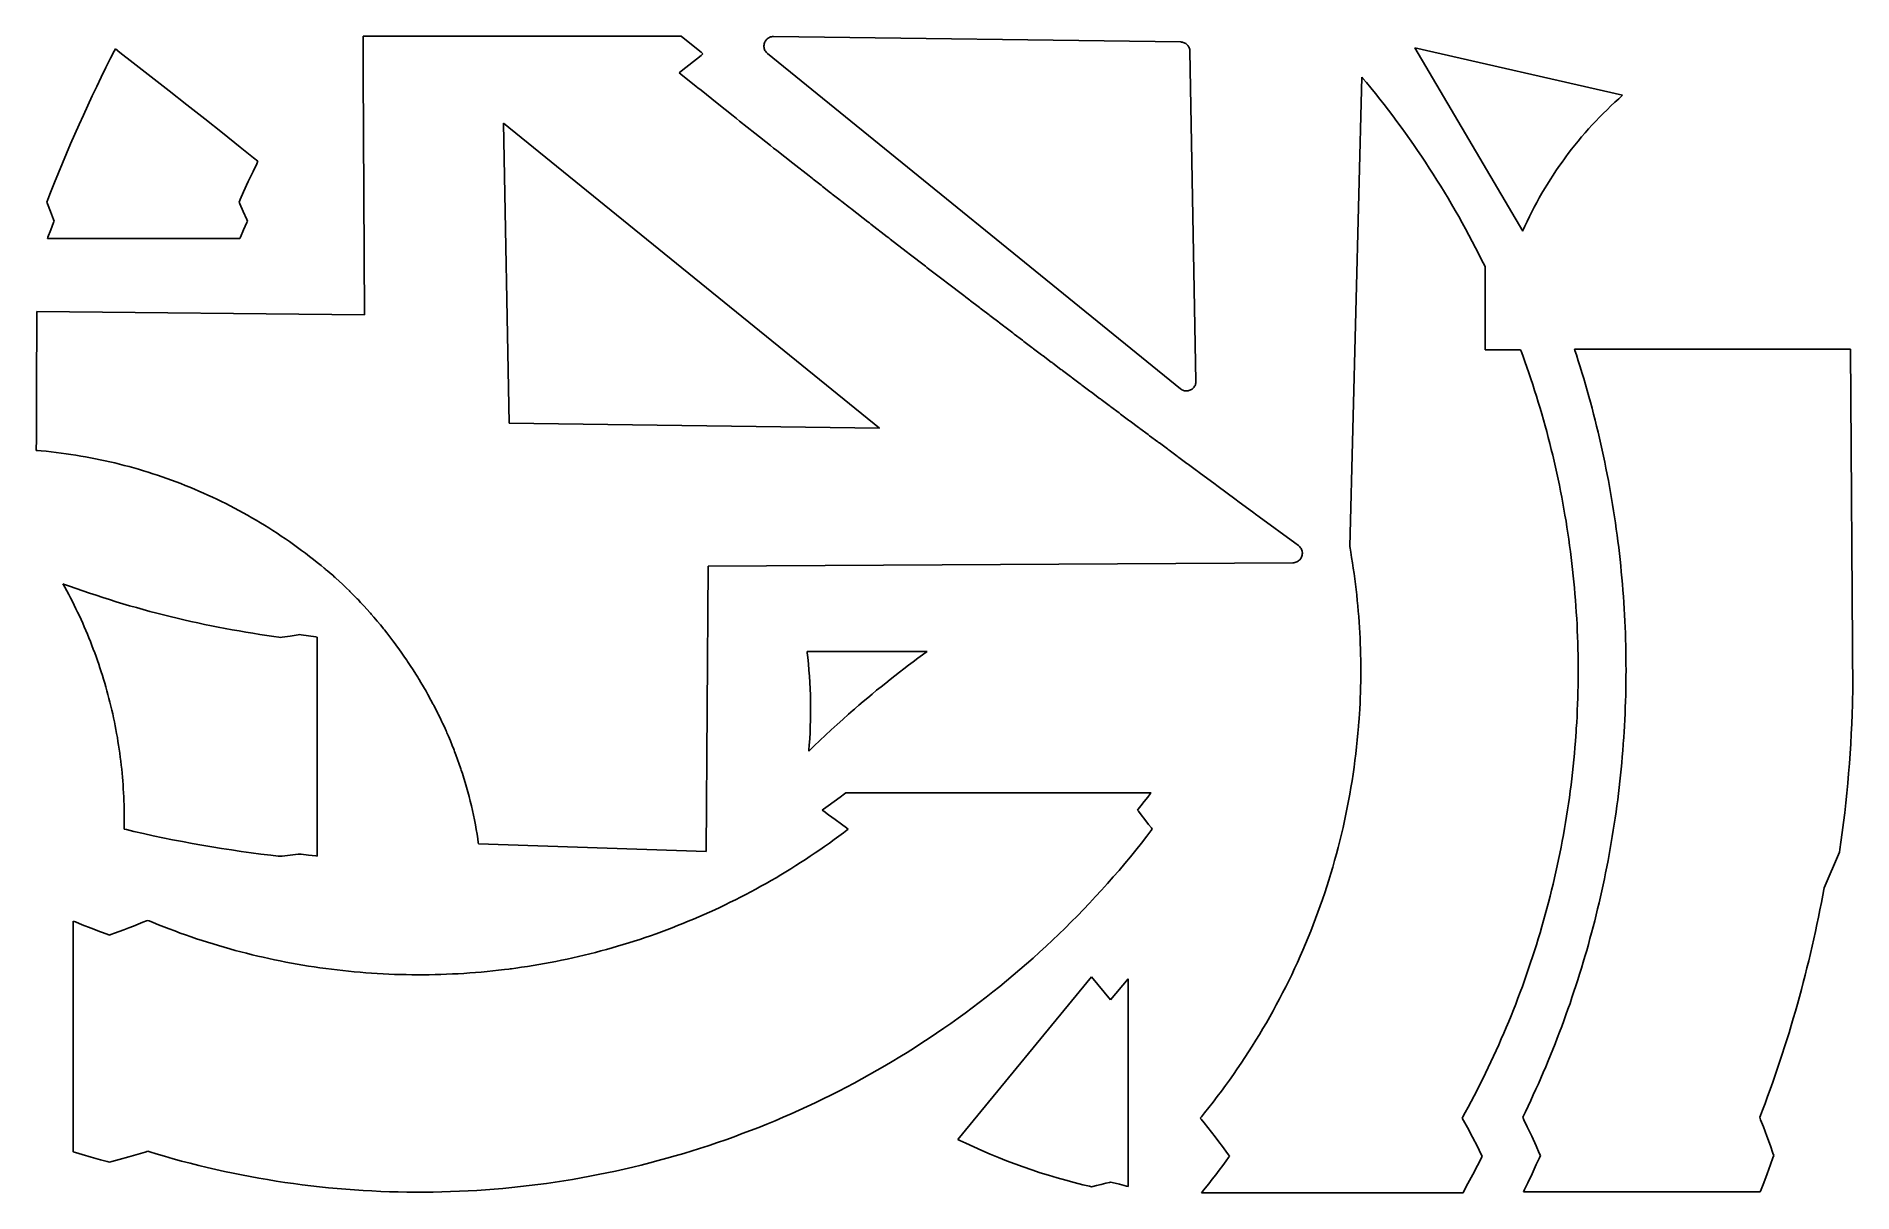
# Model space of a CAD drawing. Extents: x 0 to 1082, y 1687 to 2376.
import ezdxf

# ---------------------------------------------------------------- set-up
doc = ezdxf.new("R2010")
doc.units = 0
doc.header["$MEASUREMENT"] = 0
doc.layers.get('0').update_dxf_attribs({"true_color": 0xffffff})

msp = doc.modelspace()

# ---------------------------------------------------------------- linework, layer by layer
at = {"color": 0}
for p, q in [((384.099, 2375.58), (194.674, 2375.58)), ((194.674, 2375.58), (194.728, 2365.13)), ((385.174, 2374.72), (384.099, 2375.58)), ((395.933, 2366.06), (385.174, 2374.72)), ((433.304, 2369.57), (433.306, 2370.01)), ((433.314, 2369.43), (433.304, 2369.57)), ((433.306, 2370.01), (433.36, 2370.6)), ((433.324, 2369.28), (433.314, 2369.43)), ((433.382, 2368.83), (433.324, 2369.28)), ((433.36, 2370.6), (433.471, 2371.17)), ((433.51, 2368.26), (433.382, 2368.83)), ((433.471, 2371.17), (433.64, 2371.72)), ((433.64, 2371.72), (433.867, 2372.25)), ((433.867, 2372.25), (434.146, 2372.76)), ((434.146, 2372.76), (434.478, 2373.25)), ((434.478, 2373.25), (434.76, 2373.58)), ((434.76, 2373.58), (434.861, 2373.69)), ((434.861, 2373.69), (434.963, 2373.81)), ((434.963, 2373.81), (435.289, 2374.1)), ((435.289, 2374.1), (435.753, 2374.46)), ((435.753, 2374.46), (436.247, 2374.76)), ((436.247, 2374.76), (436.769, 2375.01)), ((436.769, 2375.01), (437.315, 2375.21)), ((437.315, 2375.21), (437.879, 2375.35)), ((437.879, 2375.35), (438.458, 2375.43)), ((438.458, 2375.43), (438.9, 2375.46)), ((438.9, 2375.46), (439.047, 2375.46)), ((439.047, 2375.46), (681.406, 2372.22)), ((681.406, 2372.22), (681.542, 2372.21)), ((681.542, 2372.21), (681.954, 2372.18)), ((681.954, 2372.18), (682.493, 2372.1)), ((682.493, 2372.1), (683.018, 2371.96)), ((683.018, 2371.96), (683.528, 2371.78)), ((683.528, 2371.78), (684.017, 2371.54)), ((684.017, 2371.54), (684.482, 2371.26)), ((684.482, 2371.26), (684.921, 2370.93)), ((684.921, 2370.93), (685.231, 2370.67)), ((685.231, 2370.67), (685.328, 2370.57)), ((685.328, 2370.57), (685.425, 2370.47)), ((685.425, 2370.47), (685.699, 2370.17)), ((685.699, 2370.17), (686.025, 2369.72)), ((686.025, 2369.72), (686.308, 2369.26)), ((686.308, 2369.26), (686.544, 2368.78)), ((686.544, 2368.78), (686.733, 2368.26)), ((44.2832, 2362.51), (41.4796, 2356.93)), ((46.4096, 2366.69), (44.2832, 2362.51)), ((47.1247, 2368.08), (46.4096, 2366.69)), ((49.7922, 2366.01), (47.1247, 2368.08)), ((57.7874, 2359.79), (49.7922, 2366.01)), ((68.4351, 2351.47), (57.7874, 2359.79)), ((194.728, 2365.25), (194.668, 2353.92)), ((194.728, 2365.13), (194.728, 2365.25)), ((384.1, 2354.79), (395.836, 2364.25)), ((395.836, 2364.25), (397.01, 2365.19)), ((397.01, 2365.19), (395.933, 2366.06)), ((433.694, 2367.72), (433.51, 2368.26)), ((433.933, 2367.19), (433.694, 2367.72)), ((434.226, 2366.69), (433.933, 2367.19)), ((434.569, 2366.22), (434.226, 2366.69)), ((434.96, 2365.78), (434.569, 2366.22)), ((435.283, 2365.49), (434.96, 2365.78)), ((435.397, 2365.39), (435.283, 2365.49)), ((681.339, 2165.72), (435.397, 2365.39)), ((686.733, 2368.26), (686.872, 2367.74)), ((686.872, 2367.74), (686.961, 2367.19)), ((686.961, 2367.19), (686.994, 2366.79)), ((686.994, 2366.79), (686.997, 2366.65)), ((686.997, 2366.65), (690.581, 2170.22)), ((820.868, 2368.65), (944.661, 2340.51)), ((885.153, 2259.64), (820.868, 2368.65)), ((38.7139, 2351.32), (35.9863, 2345.69)), ((41.4796, 2356.93), (38.7139, 2351.32)), ((79.0682, 2343.14), (68.4351, 2351.47)), ((194.668, 2353.92), (194.669, 2353.74)), ((194.669, 2353.74), (195.418, 2209.67)), ((382.928, 2353.85), (384.1, 2354.79)), ((383.847, 2353.11), (382.928, 2353.85)), ((393.042, 2345.71), (383.847, 2353.11)), ((782.192, 2071.71), (789.34, 2351.33)), ((789.34, 2351.33), (790.021, 2350.53)), ((790.021, 2350.53), (792.049, 2348.1)), ((792.049, 2348.1), (794.732, 2344.83)), ((33.2968, 2340.06), (30.6454, 2334.4)), ((35.9863, 2345.69), (33.2968, 2340.06)), ((89.6865, 2334.79), (79.0682, 2343.14)), ((393.963, 2344.97), (393.042, 2345.71)), ((395.874, 2343.44), (393.963, 2344.97)), ((405.438, 2335.78), (395.874, 2343.44)), ((794.732, 2344.83), (797.387, 2341.54)), ((797.387, 2341.54), (800.018, 2338.24)), ((800.018, 2338.24), (802.624, 2334.92)), ((939.942, 2336.28), (937.628, 2334.11)), ((942.288, 2338.42), (939.942, 2336.28)), ((944.064, 2339.99), (942.288, 2338.42)), ((944.661, 2340.51), (944.064, 2339.99)), ((28.0324, 2328.72), (25.4576, 2323.03)), ((30.6454, 2334.4), (28.0324, 2328.72)), ((100.29, 2326.42), (89.6865, 2334.79)), ((110.878, 2318.03), (100.29, 2326.42)), ((415.015, 2328.14), (405.438, 2335.78)), ((416.932, 2326.61), (415.015, 2328.14)), ((418.774, 2325.15), (416.932, 2326.61)), ((802.624, 2334.92), (805.201, 2331.57)), ((805.201, 2331.57), (807.754, 2328.21)), ((807.754, 2328.21), (810.281, 2324.82)), ((930.865, 2327.42), (928.674, 2325.14)), ((933.089, 2329.68), (930.865, 2327.42)), ((935.343, 2331.9), (933.089, 2329.68)), ((937.628, 2334.11), (935.343, 2331.9)), ((22.9215, 2317.31), (20.4238, 2311.58)), ((25.4576, 2323.03), (22.9215, 2317.31)), ((121.452, 2309.61), (110.878, 2318.03)), ((281.558, 2145.17), (278.297, 2323.92)), ((278.297, 2323.92), (502.103, 2142.22)), ((427.987, 2317.83), (418.774, 2325.15)), ((437.213, 2310.53), (427.987, 2317.83)), ((810.281, 2324.82), (812.781, 2321.42)), ((812.781, 2321.42), (815.254, 2318)), ((815.254, 2318), (817.701, 2314.57)), ((920.225, 2315.68), (918.193, 2313.25)), ((922.289, 2318.1), (920.225, 2315.68)), ((924.385, 2320.47), (922.289, 2318.1)), ((926.514, 2322.82), (924.385, 2320.47)), ((928.674, 2325.14), (926.514, 2322.82)), ((17.9647, 2305.83), (15.5444, 2300.07)), ((20.4238, 2311.58), (17.9647, 2305.83)), ((129.373, 2303.29), (121.452, 2309.61)), ((439.058, 2309.07), (437.213, 2310.53)), ((440.979, 2307.56), (439.058, 2309.07)), ((450.588, 2299.99), (440.979, 2307.56)), ((817.701, 2314.57), (820.121, 2311.11)), ((820.121, 2311.11), (822.514, 2307.64)), ((822.514, 2307.64), (824.881, 2304.14)), ((824.881, 2304.14), (827.221, 2300.63)), ((910.872, 2303.89), (910.401, 2303.25)), ((912.299, 2305.79), (910.872, 2303.89)), ((914.231, 2308.31), (912.299, 2305.79)), ((916.196, 2310.79), (914.231, 2308.31)), ((918.193, 2313.25), (916.196, 2310.79)), ((13.1629, 2294.29), (10.8203, 2288.5)), ((15.5444, 2300.07), (13.1629, 2294.29)), ((126.278, 2289.07), (129.12, 2295.14)), ((129.12, 2295.14), (131.282, 2299.68)), ((132.011, 2301.19), (129.373, 2303.29)), ((131.282, 2299.68), (132.011, 2301.19)), ((460.207, 2292.43), (450.588, 2299.99)), ((827.221, 2300.63), (829.532, 2297.1)), ((829.532, 2297.1), (831.818, 2293.56)), ((831.818, 2293.56), (834.075, 2289.99)), ((904.947, 2295.5), (903.201, 2292.88)), ((906.729, 2298.11), (904.947, 2295.5)), ((908.547, 2300.69), (906.729, 2298.11)), ((909.933, 2302.61), (908.547, 2300.69)), ((910.401, 2303.25), (909.933, 2302.61)), ((8.5167, 2282.68), (6.8133, 2278.32)), ((10.8203, 2288.5), (8.5167, 2282.68)), ((121.423, 2278.39), (123.486, 2282.97)), ((123.486, 2282.97), (126.278, 2289.07)), ((462.132, 2290.92), (460.207, 2292.43)), ((462.603, 2290.54), (462.132, 2290.92)), ((467.311, 2286.86), (462.603, 2290.54)), ((467.782, 2286.49), (467.311, 2286.86)), ((468.257, 2286.13), (467.782, 2286.49)), ((473.011, 2282.4), (468.257, 2286.13)), ((473.486, 2282.03), (473.011, 2282.4)), ((834.075, 2289.99), (836.306, 2286.4)), ((836.306, 2286.4), (838.51, 2282.81)), ((838.51, 2282.81), (840.685, 2279.19)), ((898.182, 2284.85), (896.583, 2282.13)), ((899.818, 2287.54), (898.182, 2284.85)), ((901.492, 2290.22), (899.818, 2287.54)), ((903.201, 2292.88), (901.492, 2290.22)), ((6.8133, 2278.32), (6.2521, 2276.86)), ((6.2521, 2276.86), (6.6165, 2275.92)), ((6.6165, 2275.92), (8.4575, 2271.18)), ((120.744, 2276.86), (121.423, 2278.39)), ((121.164, 2275.92), (120.744, 2276.86)), ((123.288, 2271.18), (121.164, 2275.92)), ((473.957, 2281.67), (473.486, 2282.03)), ((478.661, 2277.99), (473.957, 2281.67)), ((479.132, 2277.63), (478.661, 2277.99)), ((479.607, 2277.25), (479.132, 2277.63)), ((484.357, 2273.56), (479.607, 2277.25)), ((484.833, 2273.18), (484.357, 2273.56)), ((485.772, 2272.46), (484.833, 2273.18)), ((495.165, 2265.15), (485.772, 2272.46)), ((840.685, 2279.19), (842.832, 2275.56)), ((842.832, 2275.56), (844.951, 2271.9)), ((844.951, 2271.9), (847.044, 2268.24)), ((892.011, 2273.85), (890.563, 2271.04)), ((893.497, 2276.63), (892.011, 2273.85)), ((895.021, 2279.39), (893.497, 2276.63)), ((896.583, 2282.13), (895.021, 2279.39)), ((8.4575, 2271.18), (10.3232, 2266.46)), ((10.3545, 2264.65), (8.6425, 2260.33)), ((10.3232, 2266.46), (10.7001, 2265.51)), ((10.7001, 2265.51), (10.3545, 2264.65)), ((125.44, 2266.46), (123.288, 2271.18)), ((123.501, 2260.33), (125.476, 2264.65)), ((125.875, 2265.51), (125.44, 2266.46)), ((125.476, 2264.65), (125.875, 2265.51)), ((496.106, 2264.43), (495.165, 2265.15)), ((497.063, 2263.68), (496.106, 2264.43)), ((506.636, 2256.26), (497.063, 2263.68)), ((847.044, 2268.24), (849.108, 2264.56)), ((849.108, 2264.56), (851.144, 2260.86)), ((851.144, 2260.86), (853.151, 2257.14)), ((886.447, 2262.51), (885.471, 2260.36)), ((887.781, 2265.38), (886.447, 2262.51)), ((889.151, 2268.22), (887.781, 2265.38)), ((890.563, 2271.04), (889.151, 2268.22)), ((6.9513, 2256), (6.6162, 2255.13)), ((6.6162, 2255.13), (121.164, 2255.13)), ((8.6425, 2260.33), (6.9513, 2256)), ((121.164, 2255.13), (121.55, 2256)), ((121.55, 2256), (123.501, 2260.33)), ((507.593, 2255.53), (506.636, 2256.26)), ((508.535, 2254.81), (507.593, 2255.53)), ((517.956, 2247.53), (508.535, 2254.81)), ((853.151, 2257.14), (855.131, 2253.42)), ((855.131, 2253.42), (857.082, 2249.67)), ((885.471, 2260.36), (885.153, 2259.64)), ((518.899, 2246.81), (517.956, 2247.53)), ((519.857, 2246.07), (518.899, 2246.81)), ((529.45, 2238.68), (519.857, 2246.07)), ((857.082, 2249.67), (859.004, 2245.9)), ((859.004, 2245.9), (860.897, 2242.13)), ((860.897, 2242.13), (862.3, 2239.29)), ((862.3, 2239.29), (862.762, 2238.33)), ((530.411, 2237.94), (529.45, 2238.68)), ((531.354, 2237.22), (530.411, 2237.94)), ((540.8, 2229.97), (531.354, 2237.22)), ((541.746, 2229.25), (540.8, 2229.97)), ((542.706, 2228.51), (541.746, 2229.25)), ((552.319, 2221.17), (542.706, 2228.51)), ((862.762, 2238.33), (862.762, 2188.92)), ((553.281, 2220.43), (552.319, 2221.17)), ((553.519, 2220.25), (553.281, 2220.43)), ((555.903, 2218.43), (553.519, 2220.25)), ((556.142, 2218.25), (555.903, 2218.43)), ((556.381, 2218.07), (556.142, 2218.25)), ((558.775, 2216.24), (556.381, 2218.07)), ((0.3281, 2211.76), (0.3163, 2204.88)), ((195.418, 2209.67), (0.3281, 2211.76)), ((559.014, 2216.06), (558.775, 2216.24)), ((559.251, 2215.88), (559.014, 2216.06)), ((561.631, 2214.06), (559.251, 2215.88)), ((561.868, 2213.88), (561.631, 2214.06)), ((562.107, 2213.69), (561.868, 2213.88)), ((564.496, 2211.88), (562.107, 2213.69)), ((564.735, 2211.69), (564.496, 2211.88)), ((564.974, 2211.51), (564.735, 2211.69)), ((567.36, 2209.69), (564.974, 2211.51)), ((567.599, 2209.51), (567.36, 2209.69)), ((567.838, 2209.33), (567.599, 2209.51)), ((570.235, 2207.51), (567.838, 2209.33)), ((570.475, 2207.33), (570.235, 2207.51)), ((570.713, 2207.15), (570.475, 2207.33)), ((573.093, 2205.33), (570.713, 2207.15)), ((0.3163, 2204.88), (0.2201, 2170.39)), ((573.332, 2205.15), (573.093, 2205.33)), ((573.571, 2204.97), (573.332, 2205.15)), ((575.961, 2203.17), (573.571, 2204.97)), ((576.2, 2202.99), (575.961, 2203.17)), ((576.676, 2202.61), (576.2, 2202.99)), ((581.439, 2199), (576.676, 2202.61)), ((581.915, 2198.64), (581.439, 2199)), ((582.396, 2198.28), (581.915, 2198.64)), ((587.197, 2194.64), (582.396, 2198.28)), ((587.678, 2194.28), (587.197, 2194.64)), ((588.154, 2193.92), (587.678, 2194.28)), ((592.922, 2190.31), (588.154, 2193.92)), ((593.399, 2189.94), (592.922, 2190.31)), ((593.879, 2189.58), (593.399, 2189.94)), ((598.686, 2185.96), (593.879, 2189.58)), ((599.167, 2185.6), (598.686, 2185.96)), ((599.644, 2185.24), (599.167, 2185.6)), ((604.415, 2181.64), (599.644, 2185.24)), ((862.762, 2188.92), (883.901, 2188.92)), ((883.901, 2188.92), (884.219, 2188.06)), ((884.219, 2188.06), (885.161, 2185.47)), ((885.161, 2185.47), (886.399, 2182.04)), ((1080.42, 2189.38), (915.933, 2189.38)), ((915.933, 2189.38), (916.222, 2188.5)), ((916.222, 2188.5), (917.079, 2185.88)), ((917.079, 2185.88), (918.203, 2182.38)), ((1081.63, 1983.99), (1080.42, 2189.38)), ((604.893, 2181.28), (604.415, 2181.64)), ((605.374, 2180.92), (604.893, 2181.28)), ((610.185, 2177.29), (605.374, 2180.92)), ((610.667, 2176.92), (610.185, 2177.29)), ((611.144, 2176.57), (610.667, 2176.92)), ((615.921, 2172.97), (611.144, 2176.57)), ((886.399, 2182.04), (887.614, 2178.58)), ((887.614, 2178.58), (888.804, 2175.14)), ((888.804, 2175.14), (889.972, 2171.67)), ((918.203, 2182.38), (919.304, 2178.86)), ((919.304, 2178.86), (920.385, 2175.33)), ((920.385, 2175.33), (921.444, 2171.82)), ((0.2201, 2170.39), (0.0741, 2135.92)), ((616.399, 2172.61), (615.921, 2172.97)), ((616.879, 2172.25), (616.399, 2172.61)), ((621.696, 2168.63), (616.879, 2172.25)), ((622.176, 2168.26), (621.696, 2168.63)), ((622.656, 2167.9), (622.176, 2168.26)), ((627.436, 2164.32), (622.656, 2167.9)), ((627.914, 2163.96), (627.436, 2164.32)), ((628.396, 2163.6), (627.914, 2163.96)), ((633.215, 2159.99), (628.396, 2163.6)), ((681.444, 2165.63), (681.339, 2165.72)), ((681.775, 2165.4), (681.444, 2165.63)), ((682.235, 2165.13), (681.775, 2165.4)), ((682.718, 2164.89), (682.235, 2165.13)), ((683.218, 2164.71), (682.718, 2164.89)), ((683.735, 2164.57), (683.218, 2164.71)), ((684.262, 2164.49), (683.735, 2164.57)), ((684.797, 2164.44), (684.262, 2164.49)), ((685.203, 2164.46), (684.797, 2164.44)), ((685.338, 2164.46), (685.203, 2164.46)), ((685.472, 2164.47), (685.338, 2164.46)), ((685.874, 2164.53), (685.472, 2164.47)), ((686.399, 2164.65), (685.874, 2164.53)), ((686.907, 2164.81), (686.399, 2164.65)), ((687.397, 2165.03), (686.907, 2164.81)), ((687.864, 2165.28), (687.397, 2165.03)), ((688.307, 2165.58), (687.864, 2165.28)), ((688.721, 2165.92), (688.307, 2165.58)), ((689.012, 2166.19), (688.721, 2165.92)), ((689.104, 2166.31), (689.012, 2166.19)), ((689.194, 2166.4), (689.104, 2166.31)), ((689.449, 2166.72), (689.194, 2166.4)), ((689.75, 2167.17), (689.449, 2166.72)), ((690.007, 2167.63), (689.75, 2167.17)), ((690.218, 2168.13), (690.007, 2167.63)), ((690.382, 2168.63), (690.218, 2168.13)), ((690.499, 2169.15), (690.382, 2168.63)), ((690.565, 2169.68), (690.499, 2169.15)), ((690.583, 2170.08), (690.565, 2169.68)), ((690.581, 2170.22), (690.583, 2170.08)), ((889.972, 2171.67), (891.115, 2168.21)), ((891.115, 2168.21), (892.236, 2164.72)), ((892.236, 2164.72), (893.333, 2161.25)), ((921.444, 2171.82), (922.481, 2168.29)), ((922.481, 2168.29), (923.497, 2164.75)), ((923.497, 2164.75), (924.492, 2161.21)), ((633.699, 2159.63), (633.215, 2159.99)), ((634.176, 2159.26), (633.699, 2159.63)), ((638.961, 2155.68), (634.176, 2159.26)), ((639.44, 2155.33), (638.961, 2155.68)), ((639.922, 2154.97), (639.44, 2155.33)), ((644.747, 2151.36), (639.922, 2154.97)), ((893.333, 2161.25), (894.407, 2157.75)), ((894.407, 2157.75), (895.457, 2154.26)), ((895.457, 2154.26), (896.485, 2150.76)), ((924.492, 2161.21), (925.464, 2157.67)), ((925.464, 2157.67), (926.414, 2154.11)), ((926.414, 2154.11), (927.344, 2150.56)), ((502.103, 2142.22), (281.558, 2145.17)), ((645.229, 2151), (644.747, 2151.36)), ((645.708, 2150.64), (645.229, 2151)), ((650.496, 2147.07), (645.708, 2150.64)), ((650.975, 2146.71), (650.496, 2147.07)), ((651.458, 2146.35), (650.975, 2146.71)), ((656.285, 2142.75), (651.458, 2146.35)), ((656.768, 2142.39), (656.285, 2142.75)), ((657.247, 2142.03), (656.768, 2142.39)), ((662.039, 2138.46), (657.247, 2142.03)), ((896.485, 2150.76), (897.488, 2147.25)), ((897.488, 2147.25), (898.467, 2143.74)), ((898.467, 2143.74), (899.424, 2140.22)), ((927.344, 2150.56), (928.251, 2147)), ((928.251, 2147), (929.137, 2143.43)), ((929.137, 2143.43), (930.001, 2139.86)), ((0.0741, 2135.92), (0.0375, 2129.03)), ((662.519, 2138.11), (662.039, 2138.46)), ((663.001, 2137.75), (662.519, 2138.11)), ((667.833, 2134.15), (663.001, 2137.75)), ((668.317, 2133.79), (667.833, 2134.15)), ((668.796, 2133.43), (668.317, 2133.79)), ((673.592, 2129.88), (668.796, 2133.43)), ((899.424, 2140.22), (900.356, 2136.71)), ((900.356, 2136.71), (901.265, 2133.17)), ((901.265, 2133.17), (902.15, 2129.64)), ((930.001, 2139.86), (930.844, 2136.29)), ((930.844, 2136.29), (931.665, 2132.71)), ((931.665, 2132.71), (932.464, 2129.13)), ((0.0375, 2129.03), (0.7779, 2128.96)), ((0.7779, 2128.96), (2.998, 2128.76)), ((2.998, 2128.76), (5.9537, 2128.47)), ((5.9537, 2128.47), (8.9045, 2128.17)), ((8.9045, 2128.17), (11.85, 2127.82)), ((11.85, 2127.82), (14.7901, 2127.44)), ((14.7901, 2127.44), (17.7247, 2127.06)), ((17.7247, 2127.06), (20.6536, 2126.63)), ((20.6536, 2126.63), (23.5764, 2126.17)), ((23.5764, 2126.17), (26.4932, 2125.68)), ((26.4932, 2125.68), (29.4036, 2125.18)), ((29.4036, 2125.18), (32.3075, 2124.64)), ((32.3075, 2124.64), (35.2047, 2124.07)), ((35.2047, 2124.07), (38.095, 2123.47)), ((38.095, 2123.47), (40.9782, 2122.86)), ((40.9782, 2122.86), (43.8542, 2122.21)), ((43.8542, 2122.21), (46.7228, 2121.53)), ((46.7228, 2121.53), (49.5836, 2120.83)), ((49.5836, 2120.83), (52.4365, 2120.1)), ((52.4365, 2120.1), (55.2815, 2119.35)), ((674.072, 2129.51), (673.592, 2129.88)), ((674.556, 2129.15), (674.072, 2129.51)), ((679.39, 2125.57), (674.556, 2129.15)), ((679.874, 2125.21), (679.39, 2125.57)), ((680.354, 2124.85), (679.874, 2125.21)), ((685.153, 2121.29), (680.354, 2124.85)), ((685.633, 2120.94), (685.153, 2121.29)), ((686.117, 2120.58), (685.633, 2120.94)), ((690.957, 2117), (686.117, 2120.58)), ((902.15, 2129.64), (903.012, 2126.1)), ((903.012, 2126.1), (903.85, 2122.56)), ((903.85, 2122.56), (904.664, 2119)), ((932.464, 2129.13), (933.242, 2125.54)), ((933.242, 2125.54), (933.997, 2121.94)), ((933.997, 2121.94), (934.731, 2118.36)), ((55.2815, 2119.35), (58.1183, 2118.56)), ((58.1183, 2118.56), (60.9468, 2117.75)), ((60.9468, 2117.75), (63.7665, 2116.92)), ((63.7665, 2116.92), (66.5776, 2116.04)), ((66.5776, 2116.04), (69.3796, 2115.15)), ((69.3796, 2115.15), (72.1725, 2114.24)), ((72.1725, 2114.24), (74.9561, 2113.29)), ((74.9561, 2113.29), (77.73, 2112.32)), ((77.73, 2112.32), (80.4943, 2111.32)), ((80.4943, 2111.32), (83.2488, 2110.31)), ((83.2488, 2110.31), (85.9931, 2109.25)), ((85.9931, 2109.25), (88.7269, 2108.18)), ((691.44, 2116.64), (690.957, 2117)), ((692.397, 2115.93), (691.44, 2116.64)), ((701.963, 2108.86), (692.397, 2115.93)), ((904.664, 2119), (905.456, 2115.44)), ((905.456, 2115.44), (906.222, 2111.89)), ((906.222, 2111.89), (906.965, 2108.33)), ((934.731, 2118.36), (935.443, 2114.75)), ((935.443, 2114.75), (936.133, 2111.15)), ((936.133, 2111.15), (936.801, 2107.54)), ((88.7269, 2108.18), (91.4506, 2107.07)), ((91.4506, 2107.07), (94.1633, 2105.94)), ((94.1633, 2105.94), (96.8653, 2104.79)), ((96.8653, 2104.79), (99.5562, 2103.61)), ((99.5562, 2103.61), (102.236, 2102.4)), ((102.236, 2102.4), (104.904, 2101.18)), ((104.904, 2101.18), (107.561, 2099.92)), ((107.561, 2099.92), (110.206, 2098.64)), ((110.206, 2098.64), (112.839, 2097.33)), ((702.919, 2108.15), (701.963, 2108.86)), ((703.893, 2107.43), (702.919, 2108.15)), ((713.626, 2100.25), (703.893, 2107.43)), ((714.6, 2099.54), (713.626, 2100.25)), ((715.557, 2098.83), (714.6, 2099.54)), ((725.128, 2091.79), (715.557, 2098.83)), ((906.965, 2108.33), (907.686, 2104.76)), ((907.686, 2104.76), (908.382, 2101.18)), ((908.382, 2101.18), (909.054, 2097.61)), ((936.801, 2107.54), (937.449, 2103.93)), ((937.449, 2103.93), (938.074, 2100.32)), ((938.074, 2100.32), (938.676, 2096.71)), ((112.839, 2097.33), (115.459, 2096)), ((115.459, 2096), (118.068, 2094.64)), ((118.068, 2094.64), (120.664, 2093.25)), ((120.664, 2093.25), (123.247, 2091.85)), ((123.247, 2091.85), (125.817, 2090.4)), ((125.817, 2090.4), (128.374, 2088.94)), ((128.374, 2088.94), (130.917, 2087.46)), ((726.085, 2091.08), (725.128, 2091.79)), ((728.211, 2089.51), (726.085, 2091.08)), ((749.489, 2073.9), (728.211, 2089.51)), ((909.054, 2097.61), (909.703, 2094.03)), ((909.703, 2094.03), (910.326, 2090.44)), ((910.326, 2090.44), (910.928, 2086.86)), ((938.676, 2096.71), (939.257, 2093.08)), ((939.257, 2093.08), (939.817, 2089.46)), ((939.817, 2089.46), (940.354, 2085.83)), ((130.917, 2087.46), (133.448, 2085.96)), ((133.448, 2085.96), (135.964, 2084.42)), ((135.964, 2084.42), (138.467, 2082.86)), ((138.467, 2082.86), (140.956, 2081.28)), ((140.956, 2081.28), (143.429, 2079.67)), ((143.429, 2079.67), (145.889, 2078.04)), ((145.889, 2078.04), (148.335, 2076.39)), ((910.928, 2086.86), (911.506, 2083.26)), ((911.506, 2083.26), (912.058, 2079.67)), ((912.058, 2079.67), (912.587, 2076.07)), ((940.354, 2085.83), (940.869, 2082.19)), ((940.869, 2082.19), (941.364, 2078.57)), ((941.364, 2078.57), (941.835, 2074.93)), ((148.335, 2076.39), (150.765, 2074.71)), ((150.765, 2074.71), (153.181, 2073)), ((153.181, 2073), (155.581, 2071.28)), ((155.581, 2071.28), (157.965, 2069.51)), ((157.965, 2069.51), (160.335, 2067.74)), ((160.335, 2067.74), (162.689, 2065.94)), ((162.689, 2065.94), (165.026, 2064.11)), ((751.618, 2072.35), (749.489, 2073.9)), ((751.739, 2072.26), (751.618, 2072.35)), ((752.081, 2071.97), (751.739, 2072.26)), ((752.497, 2071.56), (752.081, 2071.97)), ((752.867, 2071.1), (752.497, 2071.56)), ((753.185, 2070.6), (752.867, 2071.1)), ((753.451, 2070.07), (753.185, 2070.6)), ((753.661, 2069.53), (753.451, 2070.07)), ((753.454, 2065.49), (753.664, 2066.03)), ((753.815, 2068.96), (753.661, 2069.53)), ((753.664, 2066.03), (753.815, 2066.6)), ((753.893, 2068.51), (753.815, 2068.96)), ((753.815, 2066.6), (753.907, 2067.18)), ((753.908, 2068.36), (753.893, 2068.51)), ((753.907, 2067.18), (753.939, 2067.76)), ((753.924, 2068.22), (753.908, 2068.36)), ((753.939, 2067.76), (753.924, 2068.22)), ((782.335, 2070.9), (782.192, 2071.71)), ((782.749, 2068.51), (782.335, 2070.9)), ((783.279, 2065.33), (782.749, 2068.51)), ((912.587, 2076.07), (913.093, 2072.46)), ((913.093, 2072.46), (913.575, 2068.86)), ((913.575, 2068.86), (914.032, 2065.25)), ((941.835, 2074.93), (942.285, 2071.29)), ((942.285, 2071.29), (942.712, 2067.64)), ((942.712, 2067.64), (943.119, 2064)), ((165.026, 2064.11), (167.347, 2062.26)), ((167.347, 2062.26), (169.653, 2060.39)), ((169.653, 2060.39), (171.371, 2058.97)), ((171.371, 2058.97), (171.94, 2058.5)), ((171.94, 2058.5), (172.331, 2058.18)), ((172.331, 2058.18), (173.494, 2057.22)), ((173.494, 2057.22), (175.032, 2055.93)), ((175.032, 2055.93), (176.553, 2054.63)), ((398.918, 1890.28), (400.19, 2060.06)), ((400.19, 2060.06), (748.303, 2062.11)), ((748.303, 2062.11), (748.453, 2062.11)), ((748.453, 2062.11), (748.899, 2062.14)), ((748.899, 2062.14), (749.483, 2062.24)), ((749.483, 2062.24), (750.051, 2062.39)), ((750.051, 2062.39), (750.599, 2062.61)), ((750.599, 2062.61), (751.121, 2062.88)), ((751.121, 2062.88), (751.613, 2063.19)), ((751.613, 2063.19), (752.072, 2063.57)), ((752.072, 2063.57), (752.394, 2063.88)), ((752.394, 2063.88), (752.493, 2063.99)), ((752.493, 2063.99), (752.593, 2064.1)), ((752.593, 2064.1), (752.867, 2064.46)), ((752.867, 2064.46), (753.188, 2064.96)), ((753.188, 2064.96), (753.454, 2065.49)), ((783.786, 2062.14), (783.279, 2065.33)), ((784.268, 2058.94), (783.786, 2062.14)), ((784.725, 2055.74), (784.268, 2058.94)), ((785.157, 2052.54), (784.725, 2055.74)), ((914.032, 2065.25), (914.467, 2061.64)), ((914.467, 2061.64), (914.876, 2058.01)), ((914.876, 2058.01), (915.261, 2054.4)), ((943.119, 2064), (943.503, 2060.35)), ((943.503, 2060.35), (943.865, 2056.71)), ((943.865, 2056.71), (944.206, 2053.06)), ((16.1543, 2049.06), (15.8614, 2049.58)), ((15.8614, 2049.58), (16.844, 2049.22)), ((17.0244, 2047.49), (16.1543, 2049.06)), ((16.844, 2049.22), (19.7971, 2048.15)), ((18.1692, 2045.39), (17.0244, 2047.49)), ((19.2957, 2043.28), (18.1692, 2045.39)), ((19.7971, 2048.15), (23.7418, 2046.75)), ((23.7418, 2046.75), (27.6954, 2045.39)), ((27.6954, 2045.39), (31.6576, 2044.04)), ((176.553, 2054.63), (177.685, 2053.63)), ((177.685, 2053.63), (178.06, 2053.29)), ((178.06, 2053.29), (178.447, 2052.94)), ((178.447, 2052.94), (180.372, 2051.19)), ((180.372, 2051.19), (182.276, 2049.42)), ((182.276, 2049.42), (182.654, 2049.07)), ((182.654, 2049.07), (183.004, 2048.74)), ((183.004, 2048.74), (184.744, 2047.06)), ((184.744, 2047.06), (186.468, 2045.38)), ((186.468, 2045.38), (186.811, 2045.03)), ((186.811, 2045.03), (187.171, 2044.67)), ((187.171, 2044.67), (188.96, 2042.86)), ((785.565, 2049.33), (785.157, 2052.54)), ((785.947, 2046.13), (785.565, 2049.33)), ((786.306, 2042.92), (785.947, 2046.13)), ((915.261, 2054.4), (915.624, 2050.78)), ((915.624, 2050.78), (915.961, 2047.15)), ((915.961, 2047.15), (916.275, 2043.53)), ((944.206, 2053.06), (944.524, 2049.4)), ((944.524, 2049.4), (944.819, 2045.74)), ((944.819, 2045.74), (945.093, 2042.08)), ((20.4039, 2041.17), (19.2957, 2043.28)), ((21.4938, 2039.04), (20.4039, 2041.17)), ((22.5654, 2036.9), (21.4938, 2039.04)), ((23.6186, 2034.76), (22.5654, 2036.9)), ((24.6533, 2032.61), (23.6186, 2034.76)), ((31.6576, 2044.04), (35.6286, 2042.72)), ((35.6286, 2042.72), (39.6079, 2041.43)), ((39.6079, 2041.43), (43.5956, 2040.18)), ((43.5956, 2040.18), (47.5913, 2038.94)), ((47.5913, 2038.94), (51.595, 2037.74)), ((51.595, 2037.74), (55.6067, 2036.56)), ((55.6067, 2036.56), (59.626, 2035.4)), ((59.626, 2035.4), (63.6529, 2034.28)), ((63.6529, 2034.28), (67.6872, 2033.18)), ((188.96, 2042.86), (190.729, 2041.04)), ((190.729, 2041.04), (191.082, 2040.67)), ((191.082, 2040.67), (191.59, 2040.14)), ((191.59, 2040.14), (193.103, 2038.54)), ((193.103, 2038.54), (195.101, 2036.38)), ((195.101, 2036.38), (197.075, 2034.19)), ((197.075, 2034.19), (198.54, 2032.56)), ((786.639, 2039.71), (786.306, 2042.92)), ((786.949, 2036.49), (786.639, 2039.71)), ((787.232, 2033.28), (786.949, 2036.49)), ((916.275, 2043.53), (916.565, 2039.9)), ((916.565, 2039.9), (916.831, 2036.26)), ((916.831, 2036.26), (917.074, 2032.64)), ((945.093, 2042.08), (945.344, 2038.43)), ((945.344, 2038.43), (945.575, 2034.76)), ((945.575, 2034.76), (945.783, 2031.1)), ((25.6696, 2030.46), (24.6533, 2032.61)), ((26.6675, 2028.29), (25.6696, 2030.46)), ((27.6468, 2026.13), (26.6675, 2028.29)), ((28.6076, 2023.94), (27.6468, 2026.13)), ((29.5499, 2021.75), (28.6076, 2023.94)), ((67.6872, 2033.18), (71.7289, 2032.13)), ((71.7289, 2032.13), (75.7776, 2031.08)), ((75.7776, 2031.08), (79.8333, 2030.07)), ((79.8333, 2030.07), (83.8961, 2029.08)), ((83.8961, 2029.08), (87.9654, 2028.13)), ((87.9654, 2028.13), (92.0413, 2027.19)), ((92.0413, 2027.19), (96.1236, 2026.31)), ((96.1236, 2026.31), (100.212, 2025.43)), ((100.212, 2025.43), (104.307, 2024.58)), ((104.307, 2024.58), (108.408, 2023.76)), ((108.408, 2023.76), (112.514, 2022.99)), ((112.514, 2022.99), (116.627, 2022.22)), ((198.54, 2032.56), (199.025, 2032)), ((199.025, 2032), (199.525, 2031.43)), ((199.525, 2031.43), (201.014, 2029.71)), ((201.014, 2029.71), (202.979, 2027.39)), ((202.979, 2027.39), (204.919, 2025.06)), ((204.919, 2025.06), (206.358, 2023.29)), ((206.358, 2023.29), (206.833, 2022.69)), ((206.833, 2022.69), (207.303, 2022.11)), ((787.49, 2030.06), (787.232, 2033.28)), ((787.725, 2026.83), (787.49, 2030.06)), ((787.935, 2023.61), (787.725, 2026.83)), ((788.119, 2020.39), (787.935, 2023.61)), ((917.074, 2032.64), (917.29, 2029)), ((917.29, 2029), (917.485, 2025.36)), ((917.485, 2025.36), (917.654, 2021.72)), ((945.783, 2031.1), (945.968, 2027.43)), ((945.968, 2027.43), (946.132, 2023.76)), ((946.132, 2023.76), (946.274, 2020.1)), ((30.4736, 2019.56), (29.5499, 2021.75)), ((31.3786, 2017.36), (30.4736, 2019.56)), ((32.265, 2015.15), (31.3786, 2017.36)), ((33.1328, 2012.94), (32.265, 2015.15)), ((33.9818, 2010.72), (33.1328, 2012.94)), ((116.627, 2022.22), (120.744, 2021.49)), ((120.744, 2021.49), (124.868, 2020.79)), ((124.868, 2020.79), (128.996, 2020.11)), ((128.996, 2020.11), (133.13, 2019.47)), ((133.13, 2019.47), (137.268, 2018.85)), ((137.268, 2018.85), (141.413, 2018.26)), ((141.413, 2018.26), (144.522, 2017.83)), ((144.522, 2017.83), (145.56, 2017.69)), ((145.56, 2017.69), (146.506, 2017.82)), ((146.506, 2017.82), (151.233, 2018.47)), ((151.233, 2018.47), (155.956, 2019.15)), ((155.956, 2019.15), (156.899, 2019.31)), ((156.899, 2019.31), (157.764, 2019.17)), ((157.764, 2019.17), (162.092, 2018.54)), ((162.092, 2018.54), (166.425, 2017.94)), ((166.425, 2017.94), (167.293, 2017.82)), ((167.293, 2017.82), (167.293, 1887.43)), ((207.303, 2022.11), (208.697, 2020.35)), ((208.697, 2020.35), (210.538, 2017.99)), ((210.538, 2017.99), (212.351, 2015.6)), ((212.351, 2015.6), (213.697, 2013.79)), ((213.697, 2013.79), (214.142, 2013.19)), ((214.142, 2013.19), (214.585, 2012.6)), ((214.585, 2012.6), (215.903, 2010.78)), ((788.279, 2017.17), (788.119, 2020.39)), ((788.414, 2013.94), (788.279, 2017.17)), ((788.525, 2010.71), (788.414, 2013.94)), ((917.654, 2021.72), (917.799, 2018.08)), ((917.799, 2018.08), (917.921, 2014.44)), ((917.921, 2014.44), (918.018, 2010.79)), ((946.274, 2020.1), (946.393, 2016.43)), ((946.393, 2016.43), (946.49, 2012.76)), ((946.49, 2012.76), (946.565, 2009.08)), ((34.8119, 2008.49), (33.9818, 2010.72)), ((35.6235, 2006.26), (34.8119, 2008.49)), ((36.4161, 2004.01), (35.6235, 2006.26)), ((37.19, 2001.78), (36.4161, 2004.01)), ((37.945, 1999.53), (37.19, 2001.78)), ((215.903, 2010.78), (217.64, 2008.33)), ((217.64, 2008.33), (219.351, 2005.89)), ((219.351, 2005.89), (220.618, 2004.03)), ((220.618, 2004.03), (221.036, 2003.4)), ((221.036, 2003.4), (221.458, 2002.79)), ((221.458, 2002.79), (222.708, 2000.9)), ((458.976, 2009.33), (459.089, 2008.4)), ((530.553, 2009.33), (458.976, 2009.33)), ((459.089, 2008.4), (459.401, 2005.63)), ((459.401, 2005.63), (459.778, 2001.92)), ((459.778, 2001.92), (460.107, 1998.21)), ((516.682, 1999.03), (519.432, 2001.13)), ((519.432, 2001.13), (522.194, 2003.19)), ((522.194, 2003.19), (524.969, 2005.26)), ((524.969, 2005.26), (527.756, 2007.31)), ((527.756, 2007.31), (529.851, 2008.83)), ((529.851, 2008.83), (530.553, 2009.33)), ((788.61, 2007.49), (788.525, 2010.71)), ((788.671, 2004.26), (788.61, 2007.49)), ((788.707, 2001.03), (788.671, 2004.26)), ((788.717, 1997.79), (788.707, 2001.03)), ((918.018, 2010.79), (918.09, 2007.15)), ((918.09, 2007.15), (918.139, 2003.5)), ((918.139, 2003.5), (918.164, 1999.86)), ((946.565, 2009.08), (946.619, 2005.42)), ((946.619, 2005.42), (946.65, 2001.75)), ((946.65, 2001.75), (946.658, 1998.07)), ((38.6811, 1997.26), (37.945, 1999.53)), ((39.3983, 1995), (38.6811, 1997.26)), ((40.0965, 1992.74), (39.3983, 1995)), ((40.7758, 1990.46), (40.0965, 1992.74)), ((41.436, 1988.18), (40.7758, 1990.46)), ((222.708, 2000.9), (224.351, 1998.38)), ((224.351, 1998.38), (225.969, 1995.83)), ((225.969, 1995.83), (227.165, 1993.92)), ((227.165, 1993.92), (227.56, 1993.26)), ((227.56, 1993.26), (227.949, 1992.64)), ((227.949, 1992.64), (229.101, 1990.72)), ((229.101, 1990.72), (230.615, 1988.17)), ((460.107, 1998.21), (460.387, 1994.49)), ((460.387, 1994.49), (460.621, 1990.78)), ((460.621, 1990.78), (460.804, 1987.06)), ((503.111, 1988.33), (505.801, 1990.51)), ((505.801, 1990.51), (508.504, 1992.67)), ((508.504, 1992.67), (511.218, 1994.81)), ((511.218, 1994.81), (513.944, 1996.92)), ((513.944, 1996.92), (516.682, 1999.03)), ((788.601, 1988.11), (788.664, 1991.33)), ((788.664, 1991.33), (788.703, 1994.57)), ((788.703, 1994.57), (788.717, 1997.79)), ((918.139, 1992.56), (918.092, 1988.92)), ((918.164, 1996.21), (918.139, 1992.56)), ((918.164, 1999.86), (918.164, 1996.21)), ((946.61, 1990.72), (946.551, 1987.04)), ((946.644, 1994.39), (946.61, 1990.72)), ((946.658, 1998.07), (946.644, 1994.39)), ((42.0772, 1985.89), (41.436, 1988.18)), ((42.6993, 1983.6), (42.0772, 1985.89)), ((43.3024, 1981.31), (42.6993, 1983.6)), ((43.8863, 1979.01), (43.3024, 1981.31)), ((230.615, 1988.17), (232.101, 1985.58)), ((232.101, 1985.58), (233.2, 1983.65)), ((233.2, 1983.65), (233.561, 1983)), ((233.561, 1983), (233.804, 1982.56)), ((233.804, 1982.56), (235.004, 1980.36)), ((235.004, 1980.36), (236.186, 1978.17)), ((460.804, 1987.06), (460.942, 1983.33)), ((460.942, 1983.33), (461.029, 1979.61)), ((461.029, 1979.61), (461.069, 1975.89)), ((489.849, 1977.26), (492.476, 1979.51)), ((492.476, 1979.51), (495.117, 1981.74)), ((495.117, 1981.74), (497.769, 1983.96)), ((497.769, 1983.96), (500.435, 1986.15)), ((500.435, 1986.15), (503.111, 1988.33)), ((788.26, 1978.42), (788.399, 1981.65)), ((788.399, 1981.65), (788.512, 1984.88)), ((788.512, 1984.88), (788.601, 1988.11)), ((917.922, 1981.61), (917.8, 1977.96)), ((918.018, 1985.26), (917.922, 1981.61)), ((918.092, 1988.92), (918.018, 1985.26)), ((946.369, 1979.69), (946.244, 1976.01)), ((946.471, 1983.36), (946.369, 1979.69)), ((946.551, 1987.04), (946.471, 1983.36)), ((1081.49, 1977.94), (1081.6, 1982.36)), ((1081.6, 1982.36), (1081.63, 1983.83)), ((1081.63, 1983.83), (1081.63, 1983.99)), ((44.4508, 1976.71), (43.8863, 1979.01)), ((44.9965, 1974.39), (44.4508, 1976.71)), ((45.5228, 1972.08), (44.9965, 1974.39)), ((46.0297, 1969.76), (45.5228, 1972.08)), ((46.5176, 1967.44), (46.0297, 1969.76)), ((236.186, 1978.17), (236.419, 1977.72)), ((236.419, 1977.72), (236.65, 1977.28)), ((236.65, 1977.28), (237.793, 1975.08)), ((237.793, 1975.08), (238.915, 1972.86)), ((238.915, 1972.86), (239.136, 1972.42)), ((239.136, 1972.42), (239.36, 1971.97)), ((239.36, 1971.97), (240.461, 1969.72)), ((240.461, 1969.72), (241.543, 1967.47)), ((461.061, 1972.17), (461.004, 1968.43)), ((461.069, 1975.89), (461.061, 1972.17)), ((476.842, 1965.76), (480.282, 1968.86)), ((480.282, 1968.86), (483.747, 1971.94)), ((483.747, 1971.94), (486.36, 1974.25)), ((486.36, 1974.25), (487.235, 1975)), ((487.235, 1975), (487.886, 1975.57)), ((487.235, 1975), (487.235, 1975)), ((487.886, 1975.57), (489.849, 1977.26)), ((787.624, 1967.72), (787.696, 1968.74)), ((787.696, 1968.74), (787.751, 1969.54)), ((787.751, 1969.54), (787.908, 1971.96)), ((787.908, 1971.96), (788.097, 1975.19)), ((788.097, 1975.19), (788.26, 1978.42)), ((917.485, 1970.65), (917.29, 1967.01)), ((917.656, 1974.31), (917.485, 1970.65)), ((917.8, 1977.96), (917.656, 1974.31)), ((945.928, 1968.67), (945.738, 1964.99)), ((946.097, 1972.33), (945.928, 1968.67)), ((946.244, 1976.01), (946.097, 1972.33)), ((1081.07, 1966.14), (1081.31, 1972.04)), ((1081.31, 1972.04), (1081.49, 1977.94)), ((46.986, 1965.11), (46.5176, 1967.44)), ((47.4351, 1962.78), (46.986, 1965.11)), ((47.8649, 1960.44), (47.4351, 1962.78)), ((48.2751, 1958.11), (47.8649, 1960.44)), ((48.6661, 1955.76), (48.2751, 1958.11)), ((241.543, 1967.47), (241.756, 1967.03)), ((241.756, 1967.03), (241.967, 1966.57)), ((241.967, 1966.57), (243.008, 1964.32)), ((243.008, 1964.32), (244.029, 1962.07)), ((244.029, 1962.07), (244.231, 1961.61)), ((244.231, 1961.61), (244.535, 1960.93)), ((244.535, 1960.93), (245.433, 1958.86)), ((245.433, 1958.86), (246.606, 1956.08)), ((460.747, 1960.99), (460.546, 1957.26)), ((460.9, 1964.71), (460.747, 1960.99)), ((461.004, 1968.43), (460.9, 1964.71)), ((466.664, 1956.28), (470.032, 1959.46)), ((470.032, 1959.46), (473.425, 1962.63)), ((473.425, 1962.63), (476.842, 1965.76)), ((786.662, 1956.53), (787.046, 1960.6)), ((787.046, 1960.6), (787.39, 1964.67)), ((787.39, 1964.67), (787.624, 1967.72)), ((916.764, 1958.76), (916.554, 1955.96)), ((916.829, 1959.71), (916.764, 1958.76)), ((916.893, 1960.63), (916.829, 1959.71)), ((916.829, 1959.71), (916.829, 1959.71)), ((917.072, 1963.36), (916.893, 1960.63)), ((917.29, 1967.01), (917.072, 1963.36)), ((945.349, 1958.56), (945.288, 1957.63)), ((945.524, 1961.31), (945.349, 1958.56)), ((945.738, 1964.99), (945.524, 1961.31)), ((1080.47, 1954.36), (1080.79, 1960.25)), ((1080.79, 1960.25), (1081.07, 1966.14)), ((49.0375, 1953.42), (48.6661, 1955.76)), ((49.3894, 1951.07), (49.0375, 1953.42)), ((49.7218, 1948.72), (49.3894, 1951.07)), ((50.0347, 1946.36), (49.7218, 1948.72)), ((246.606, 1956.08), (247.744, 1953.31)), ((247.744, 1953.31), (248.579, 1951.21)), ((248.579, 1951.21), (248.851, 1950.51)), ((248.851, 1950.51), (249.121, 1949.82)), ((249.121, 1949.82), (249.908, 1947.75)), ((249.908, 1947.75), (250.932, 1944.97)), ((460.079, 1950.76), (459.999, 1949.83)), ((459.999, 1949.83), (460.826, 1950.64)), ((460.296, 1953.54), (460.079, 1950.76)), ((460.546, 1957.26), (460.296, 1953.54)), ((460.826, 1950.64), (463.319, 1953.07)), ((463.319, 1953.07), (466.664, 1956.28)), ((785.276, 1944.38), (785.778, 1948.42)), ((785.778, 1948.42), (786.24, 1952.47)), ((786.24, 1952.47), (786.662, 1956.53)), ((915.926, 1948.46), (915.574, 1944.71)), ((916.253, 1952.19), (915.926, 1948.46)), ((916.554, 1955.96), (916.253, 1952.19)), ((944.749, 1950.28), (944.446, 1946.61)), ((945.029, 1953.96), (944.749, 1950.28)), ((945.225, 1956.71), (945.029, 1953.96)), ((945.288, 1957.63), (945.225, 1956.71)), ((1079.67, 1942.6), (1080.09, 1948.47)), ((1080.09, 1948.47), (1080.47, 1954.36)), ((50.3279, 1944), (50.0347, 1946.36)), ((50.6017, 1941.64), (50.3279, 1944)), ((50.8557, 1939.28), (50.6017, 1941.64)), ((51.09, 1936.9), (50.8557, 1939.28)), ((51.3046, 1934.54), (51.09, 1936.9)), ((250.932, 1944.97), (251.922, 1942.18)), ((251.922, 1942.18), (252.646, 1940.08)), ((252.646, 1940.08), (252.881, 1939.38)), ((252.881, 1939.38), (253.108, 1938.71)), ((253.108, 1938.71), (253.776, 1936.65)), ((253.776, 1936.65), (254.64, 1933.93)), ((783.542, 1932.31), (784.158, 1936.32)), ((784.158, 1936.32), (784.738, 1940.35)), ((784.738, 1940.35), (785.276, 1944.38)), ((914.793, 1937.24), (914.364, 1933.5)), ((915.196, 1940.97), (914.793, 1937.24)), ((915.574, 1944.71), (915.196, 1940.97)), ((943.775, 1939.29), (943.406, 1935.63)), ((944.121, 1942.94), (943.775, 1939.29)), ((944.446, 1946.61), (944.121, 1942.94)), ((1078.69, 1930.83), (1079.21, 1936.71)), ((1079.21, 1936.71), (1079.67, 1942.6)), ((51.4994, 1932.17), (51.3046, 1934.54)), ((51.6746, 1929.79), (51.4994, 1932.17)), ((51.83, 1927.42), (51.6746, 1929.79)), ((51.9656, 1925.03), (51.83, 1927.42)), ((254.64, 1933.93), (255.472, 1931.18)), ((255.472, 1931.18), (256.271, 1928.43)), ((256.271, 1928.43), (257.039, 1925.68)), ((257.039, 1925.68), (257.772, 1922.9)), ((782.192, 1924.29), (782.886, 1928.29)), ((782.886, 1928.29), (783.542, 1932.31)), ((913.431, 1926.04), (912.926, 1922.33)), ((913.91, 1929.78), (913.431, 1926.04)), ((914.364, 1933.5), (913.91, 1929.78)), ((942.601, 1928.32), (942.167, 1924.67)), ((943.015, 1931.97), (942.601, 1928.32)), ((943.406, 1935.63), (943.015, 1931.97)), ((1078.13, 1924.96), (1078.69, 1930.83)), ((52.0811, 1922.65), (51.9656, 1925.03)), ((52.1769, 1920.26), (52.0811, 1922.65)), ((52.2528, 1917.89), (52.1769, 1920.26)), ((52.3088, 1915.5), (52.2528, 1917.89)), ((52.3446, 1913.11), (52.3088, 1915.5)), ((257.772, 1922.9), (258.475, 1920.13)), ((258.475, 1920.13), (259.144, 1917.35)), ((259.144, 1917.35), (259.781, 1914.56)), ((259.781, 1914.56), (260.385, 1911.75)), ((467.897, 1914.81), (468.803, 1915.44)), ((468.882, 1914.13), (467.897, 1914.81)), ((468.803, 1915.44), (471.504, 1917.35)), ((471.504, 1917.35), (475.083, 1919.93)), ((475.083, 1919.93), (478.636, 1922.56)), ((478.636, 1922.56), (481.282, 1924.54)), ((481.282, 1924.54), (482.16, 1925.21)), ((482.16, 1925.21), (663.854, 1925.21)), ((656.211, 1915.46), (655.694, 1914.81)), ((655.694, 1914.81), (656.258, 1914.11)), ((657.757, 1917.39), (656.211, 1915.46)), ((659.806, 1919.99), (657.757, 1917.39)), ((661.838, 1922.58), (659.806, 1919.99)), ((663.351, 1924.56), (661.838, 1922.58)), ((663.854, 1925.21), (663.351, 1924.56)), ((779.881, 1912.35), (780.689, 1916.32)), ((780.689, 1916.32), (781.46, 1920.31)), ((781.46, 1920.31), (782.192, 1924.29)), ((911.84, 1914.9), (911.26, 1911.19)), ((912.396, 1918.61), (911.84, 1914.9)), ((912.926, 1922.33), (912.396, 1918.61)), ((941.232, 1917.38), (940.731, 1913.74)), ((941.71, 1921.01), (941.232, 1917.38)), ((942.167, 1924.67), (941.71, 1921.01)), ((1076.88, 1913.24), (1077.53, 1919.1)), ((1077.53, 1919.1), (1078.13, 1924.96)), ((52.2881, 1903.54), (52.3015, 1904.14)), ((52.3015, 1904.14), (52.3322, 1905.93)), ((52.3322, 1905.93), (52.3564, 1908.33)), ((52.3606, 1910.72), (52.3446, 1913.11)), ((52.3564, 1908.33), (52.3606, 1910.72)), ((260.385, 1911.75), (260.957, 1908.94)), ((260.957, 1908.94), (261.496, 1906.14)), ((261.496, 1906.14), (262.001, 1903.32)), ((471.821, 1912.04), (468.882, 1914.13)), ((475.711, 1909.24), (471.821, 1912.04)), ((479.571, 1906.38), (475.711, 1909.24)), ((482.444, 1904.21), (479.571, 1906.38)), ((483.396, 1903.47), (482.444, 1904.21)), ((656.258, 1914.11), (657.942, 1912)), ((657.942, 1912), (660.172, 1909.17)), ((660.172, 1909.17), (662.383, 1906.33)), ((662.383, 1906.33), (664.031, 1904.19)), ((664.031, 1904.19), (664.575, 1903.47)), ((777.225, 1900.47), (778.149, 1904.42)), ((778.149, 1904.42), (779.033, 1908.38)), ((779.033, 1908.38), (779.881, 1912.35)), ((910.024, 1903.81), (909.368, 1900.11)), ((910.654, 1907.5), (910.024, 1903.81)), ((911.26, 1911.19), (910.654, 1907.5)), ((939.664, 1906.47), (939.099, 1902.83)), ((940.208, 1910.1), (939.664, 1906.47)), ((940.731, 1913.74), (940.208, 1910.1)), ((1075.43, 1901.53), (1076.18, 1907.38)), ((1076.18, 1907.38), (1076.88, 1913.24)), ((53.7275, 1903.19), (52.2881, 1903.54)), ((58.0515, 1902.18), (53.7275, 1903.19)), ((63.8251, 1900.86), (58.0515, 1902.18)), ((69.6088, 1899.6), (63.8251, 1900.86)), ((75.4018, 1898.38), (69.6088, 1899.6)), ((81.204, 1897.19), (75.4018, 1898.38)), ((87.0153, 1896.06), (81.204, 1897.19)), ((92.8353, 1894.97), (87.0153, 1896.06)), ((98.6638, 1893.93), (92.8353, 1894.97)), ((104.5, 1892.94), (98.6638, 1893.93)), ((110.345, 1892), (104.5, 1892.94)), ((262.001, 1903.32), (262.474, 1900.49)), ((262.474, 1900.49), (262.914, 1897.65)), ((262.914, 1897.65), (263.222, 1895.53)), ((263.222, 1895.53), (263.319, 1894.82)), ((263.319, 1894.82), (398.918, 1890.28)), ((466.639, 1891.26), (469.469, 1893.24)), ((469.469, 1893.24), (472.286, 1895.24)), ((472.286, 1895.24), (475.086, 1897.26)), ((475.086, 1897.26), (477.872, 1899.31)), ((477.872, 1899.31), (480.642, 1901.38)), ((480.642, 1901.38), (482.71, 1902.94)), ((482.71, 1902.94), (483.396, 1903.47)), ((658.115, 1895.17), (654.829, 1891.06)), ((661.364, 1899.31), (658.115, 1895.17)), ((663.778, 1902.43), (661.364, 1899.31)), ((664.575, 1903.47), (663.778, 1902.43)), ((775.267, 1892.63), (776.265, 1896.54)), ((776.265, 1896.54), (777.225, 1900.47)), ((908.688, 1896.42), (907.981, 1892.74)), ((909.368, 1900.11), (908.688, 1896.42)), ((937.9, 1895.6), (937.269, 1891.97)), ((938.51, 1899.21), (937.9, 1895.6)), ((939.099, 1902.83), (938.51, 1899.21)), ((1074.01, 1891.29), (1074.64, 1895.68)), ((1074.64, 1895.68), (1075.43, 1901.53)), ((116.197, 1891.11), (110.345, 1892)), ((122.056, 1890.25), (116.197, 1891.11)), ((127.922, 1889.46), (122.056, 1890.25)), ((133.795, 1888.69), (127.922, 1889.46)), ((139.675, 1887.99), (133.795, 1888.69)), ((144.087, 1887.49), (139.675, 1887.99)), ((145.56, 1887.32), (144.087, 1887.49)), ((146.506, 1887.43), (145.56, 1887.32)), ((151.232, 1887.96), (146.506, 1887.43)), ((155.954, 1888.53), (151.232, 1887.96)), ((156.899, 1888.64), (155.954, 1888.53)), ((157.764, 1888.54), (156.899, 1888.64)), ((162.093, 1888.01), (157.764, 1888.54)), ((166.425, 1887.53), (162.093, 1888.01)), ((167.293, 1887.43), (166.425, 1887.53)), ((452.264, 1881.75), (455.168, 1883.6)), ((455.168, 1883.6), (458.057, 1885.49)), ((458.057, 1885.49), (460.932, 1887.39)), ((460.932, 1887.39), (463.793, 1889.31)), ((463.793, 1889.31), (466.639, 1891.26)), ((648.147, 1882.96), (644.751, 1878.96)), ((651.506, 1887), (648.147, 1882.96)), ((654.829, 1891.06), (651.506, 1887)), ((772.049, 1880.92), (773.158, 1884.81)), ((773.158, 1884.81), (774.232, 1888.71)), ((774.232, 1888.71), (775.267, 1892.63)), ((906.494, 1885.4), (905.714, 1881.74)), ((907.25, 1889.07), (906.494, 1885.4)), ((907.981, 1892.74), (907.25, 1889.07)), ((935.942, 1884.76), (935.244, 1881.15)), ((936.615, 1888.36), (935.942, 1884.76)), ((937.269, 1891.97), (936.615, 1888.36)), ((1064.6, 1868.63), (1073.8, 1889.83)), ((1073.8, 1889.83), (1074.01, 1891.29)), ((434.55, 1871.14), (437.536, 1872.85)), ((437.536, 1872.85), (440.508, 1874.58)), ((440.508, 1874.58), (443.468, 1876.33)), ((443.468, 1876.33), (446.414, 1878.11)), ((446.414, 1878.11), (449.346, 1879.92)), ((449.346, 1879.92), (452.264, 1881.75)), ((641.319, 1875), (637.851, 1871.07)), ((644.751, 1878.96), (641.319, 1875)), ((768.496, 1869.32), (769.717, 1873.18)), ((769.717, 1873.18), (770.901, 1877.04)), ((770.901, 1877.04), (772.049, 1880.92)), ((904.078, 1874.43), (903.222, 1870.78)), ((904.908, 1878.08), (904.078, 1874.43)), ((905.714, 1881.74), (904.908, 1878.08)), ((933.786, 1873.96), (933.025, 1870.38)), ((934.526, 1877.56), (933.786, 1873.96)), ((935.244, 1881.15), (934.526, 1877.56)), ((413.289, 1859.92), (416.362, 1861.44)), ((416.362, 1861.44), (419.425, 1863)), ((419.425, 1863), (422.476, 1864.57)), ((422.476, 1864.57), (425.514, 1866.18)), ((425.514, 1866.18), (428.539, 1867.81)), ((428.539, 1867.81), (431.55, 1869.46)), ((431.55, 1869.46), (434.55, 1871.14)), ((630.81, 1863.32), (627.238, 1859.5)), ((634.349, 1867.18), (630.81, 1863.32)), ((637.851, 1871.07), (634.349, 1867.18)), ((764.611, 1857.83), (765.943, 1861.65)), ((765.943, 1861.65), (767.238, 1865.49)), ((767.238, 1865.49), (768.496, 1869.32)), ((901.438, 1863.51), (900.508, 1859.89)), ((902.342, 1867.14), (901.438, 1863.51)), ((903.222, 1870.78), (902.342, 1867.14)), ((931.438, 1863.21), (930.613, 1859.64)), ((932.243, 1866.79), (931.438, 1863.21)), ((933.025, 1870.38), (932.243, 1866.79)), ((1062.98, 1859.89), (1063.8, 1864.25)), ((1063.8, 1864.25), (1064.4, 1867.54)), ((1064.4, 1867.54), (1064.6, 1868.63)), ((388.272, 1848.6), (391.439, 1849.92)), ((391.439, 1849.92), (394.594, 1851.28)), ((394.594, 1851.28), (397.739, 1852.65)), ((397.739, 1852.65), (400.871, 1854.06)), ((400.871, 1854.06), (403.993, 1855.47)), ((403.993, 1855.47), (407.103, 1856.93)), ((407.103, 1856.93), (410.201, 1858.4)), ((410.201, 1858.4), (413.289, 1859.92)), ((619.988, 1851.96), (616.313, 1848.25)), ((623.629, 1855.71), (619.988, 1851.96)), ((627.238, 1859.5), (623.629, 1855.71)), ((760.397, 1846.47), (761.838, 1850.25)), ((761.838, 1850.25), (763.243, 1854.04)), ((763.243, 1854.04), (764.611, 1857.83)), ((898.575, 1852.65), (897.572, 1849.04)), ((899.554, 1856.26), (898.575, 1852.65)), ((900.508, 1859.89), (899.554, 1856.26)), ((928.896, 1852.51), (928.006, 1848.96)), ((929.765, 1856.07), (928.896, 1852.51)), ((930.613, 1859.64), (929.765, 1856.07)), ((1060.35, 1846.81), (1061.26, 1851.17)), ((1061.26, 1851.17), (1062.13, 1855.51)), ((1062.13, 1855.51), (1062.98, 1859.89)), ((21.9376, 1848.78), (23.2811, 1848.22)), ((21.9376, 1711.38), (21.9376, 1848.78)), ((23.2811, 1848.22), (27.3269, 1846.58)), ((27.3269, 1846.58), (32.746, 1844.47)), ((32.746, 1844.47), (38.1939, 1842.43)), ((38.1939, 1842.43), (42.2975, 1840.94)), ((42.2975, 1840.94), (43.6699, 1840.46)), ((43.6699, 1840.46), (44.3863, 1840.72)), ((44.3863, 1840.72), (46.5317, 1841.49)), ((46.5317, 1841.49), (49.386, 1842.51)), ((49.386, 1842.51), (52.2326, 1843.57)), ((52.2326, 1843.57), (55.0715, 1844.65)), ((55.0715, 1844.65), (57.9025, 1845.75)), ((57.9025, 1845.75), (60.7254, 1846.88)), ((60.7254, 1846.88), (63.5404, 1848.01)), ((63.5404, 1848.01), (65.6464, 1848.88)), ((65.6464, 1848.88), (66.3471, 1849.17)), ((66.3471, 1849.17), (67.1453, 1848.83)), ((67.1453, 1848.83), (69.5458, 1847.85)), ((69.5458, 1847.85), (72.7538, 1846.56)), ((72.7538, 1846.56), (75.9706, 1845.29)), ((75.9706, 1845.29), (79.1961, 1844.06)), ((79.1961, 1844.06), (82.4301, 1842.85)), ((82.4301, 1842.85), (85.6726, 1841.65)), ((85.6726, 1841.65), (88.9232, 1840.5)), ((88.9232, 1840.5), (92.1819, 1839.38)), ((92.1819, 1839.38), (95.4485, 1838.26)), ((359.314, 1837.86), (362.571, 1838.94)), ((362.571, 1838.94), (365.818, 1840.06)), ((365.818, 1840.06), (369.056, 1841.19)), ((369.056, 1841.19), (372.283, 1842.36)), ((372.283, 1842.36), (375.501, 1843.56)), ((375.501, 1843.56), (378.71, 1844.78)), ((378.71, 1844.78), (381.908, 1846.03)), ((381.908, 1846.03), (385.096, 1847.31)), ((385.096, 1847.31), (388.272, 1848.6)), ((608.86, 1840.93), (605.083, 1837.32)), ((612.603, 1844.57), (608.86, 1840.93)), ((616.313, 1848.25), (612.603, 1844.57)), ((755.857, 1835.24), (757.407, 1838.97)), ((757.407, 1838.97), (758.919, 1842.71)), ((758.919, 1842.71), (760.397, 1846.47)), ((895.492, 1841.85), (894.415, 1838.26)), ((896.544, 1845.44), (895.492, 1841.85)), ((897.572, 1849.04), (896.544, 1845.44)), ((926.161, 1841.85), (925.207, 1838.32)), ((927.094, 1845.4), (926.161, 1841.85)), ((928.006, 1848.96), (927.094, 1845.4)), ((1058.48, 1838.13), (1059.43, 1842.46)), ((1059.43, 1842.46), (1060.35, 1846.81)), ((95.4485, 1838.26), (98.7226, 1837.19)), ((98.7226, 1837.19), (102.004, 1836.14)), ((102.004, 1836.14), (105.293, 1835.13)), ((105.293, 1835.13), (108.59, 1834.13)), ((108.59, 1834.13), (111.893, 1833.17)), ((111.893, 1833.17), (115.203, 1832.22)), ((115.203, 1832.22), (118.52, 1831.32)), ((118.52, 1831.32), (121.843, 1830.43)), ((121.843, 1830.43), (125.172, 1829.57)), ((125.172, 1829.57), (128.508, 1828.75)), ((128.508, 1828.75), (131.849, 1827.94)), ((131.849, 1827.94), (135.197, 1827.17)), ((322.91, 1827.65), (326.26, 1828.44)), ((326.26, 1828.44), (329.603, 1829.26)), ((329.603, 1829.26), (332.938, 1830.11)), ((332.938, 1830.11), (336.264, 1830.99)), ((336.264, 1830.99), (339.582, 1831.89)), ((339.582, 1831.89), (342.893, 1832.82)), ((342.893, 1832.82), (346.194, 1833.76)), ((346.194, 1833.76), (349.487, 1834.75)), ((349.487, 1834.75), (352.772, 1835.76)), ((352.772, 1835.76), (356.047, 1836.79)), ((356.047, 1836.79), (359.314, 1837.86)), ((597.433, 1830.24), (593.56, 1826.74)), ((601.275, 1833.76), (597.433, 1830.24)), ((605.083, 1837.32), (601.275, 1833.76)), ((752.65, 1827.82), (754.272, 1831.51)), ((754.272, 1831.51), (755.857, 1835.24)), ((892.188, 1831.13), (891.037, 1827.56)), ((893.314, 1834.69), (892.188, 1831.13)), ((894.415, 1838.26), (893.314, 1834.69)), ((923.233, 1831.25), (922.215, 1827.72)), ((924.231, 1834.78), (923.233, 1831.25)), ((925.207, 1838.32), (924.231, 1834.78)), ((1055.46, 1825.14), (1056.49, 1829.46)), ((1056.49, 1829.46), (1057.5, 1833.79)), ((1057.5, 1833.79), (1058.48, 1838.13)), ((135.197, 1827.17), (138.55, 1826.43)), ((138.55, 1826.43), (141.908, 1825.71)), ((141.908, 1825.71), (145.272, 1825.01)), ((145.272, 1825.01), (148.64, 1824.35)), ((148.64, 1824.35), (152.014, 1823.72)), ((152.014, 1823.72), (155.393, 1823.11)), ((155.393, 1823.11), (158.776, 1822.53)), ((158.776, 1822.53), (162.164, 1821.97)), ((162.164, 1821.97), (165.556, 1821.44)), ((165.556, 1821.44), (168.951, 1820.96)), ((168.951, 1820.96), (172.35, 1820.49)), ((172.35, 1820.49), (175.754, 1820.04)), ((175.754, 1820.04), (179.161, 1819.63)), ((179.161, 1819.63), (182.571, 1819.25)), ((182.571, 1819.25), (185.985, 1818.89)), ((185.985, 1818.89), (189.401, 1818.56)), ((189.401, 1818.56), (192.821, 1818.25)), ((192.821, 1818.25), (196.243, 1817.99)), ((196.243, 1817.99), (199.668, 1817.74)), ((199.668, 1817.74), (203.094, 1817.51)), ((203.094, 1817.51), (206.524, 1817.33)), ((206.524, 1817.33), (209.956, 1817.17)), ((209.956, 1817.17), (213.388, 1817.03)), ((240.897, 1816.97), (244.339, 1817.1)), ((244.339, 1817.1), (247.781, 1817.25)), ((247.781, 1817.25), (251.222, 1817.42)), ((251.222, 1817.42), (254.664, 1817.63)), ((254.664, 1817.63), (258.106, 1817.86)), ((258.106, 1817.86), (261.546, 1818.13)), ((261.546, 1818.13), (264.986, 1818.42)), ((264.986, 1818.42), (268.425, 1818.72)), ((268.425, 1818.72), (271.862, 1819.07)), ((271.862, 1819.07), (275.299, 1819.46)), ((275.299, 1819.46), (278.733, 1819.86)), ((278.733, 1819.86), (281.31, 1820.18)), ((281.31, 1820.18), (282.167, 1820.29)), ((282.167, 1820.29), (283.025, 1820.4)), ((283.025, 1820.4), (285.597, 1820.75)), ((285.597, 1820.75), (289.021, 1821.24)), ((289.021, 1821.24), (292.439, 1821.75)), ((292.439, 1821.75), (295.851, 1822.31)), ((295.851, 1822.31), (299.257, 1822.88)), ((299.257, 1822.88), (302.657, 1823.47)), ((302.657, 1823.47), (306.049, 1824.1)), ((306.049, 1824.1), (309.436, 1824.75)), ((309.436, 1824.75), (312.815, 1825.44)), ((312.815, 1825.44), (316.188, 1826.15)), ((316.188, 1826.15), (319.551, 1826.89)), ((319.551, 1826.89), (322.91, 1827.65)), ((585.717, 1819.88), (581.749, 1816.5)), ((589.654, 1823.29), (585.717, 1819.88)), ((593.56, 1826.74), (589.654, 1823.29)), ((747.574, 1816.81), (749.301, 1820.46)), ((749.301, 1820.46), (750.993, 1824.14)), ((750.993, 1824.14), (752.65, 1827.82)), ((888.665, 1820.46), (887.442, 1816.92)), ((889.864, 1824), (888.665, 1820.46)), ((891.037, 1827.56), (889.864, 1824)), ((919.032, 1817.19), (917.929, 1813.69)), ((920.115, 1820.69), (919.032, 1817.19)), ((921.175, 1824.21), (920.115, 1820.69)), ((922.215, 1827.72), (921.175, 1824.21)), ((1053.32, 1816.51), (1054.41, 1820.82)), ((1054.41, 1820.82), (1055.46, 1825.14)), ((213.388, 1817.03), (216.822, 1816.93)), ((216.822, 1816.93), (220.258, 1816.85)), ((220.258, 1816.85), (223.696, 1816.81)), ((223.696, 1816.81), (227.135, 1816.78)), ((227.135, 1816.78), (230.575, 1816.78)), ((230.575, 1816.78), (234.015, 1816.82)), ((234.015, 1816.82), (237.456, 1816.89)), ((237.456, 1816.89), (240.897, 1816.97)), ((628.421, 1815.53), (548.747, 1718.78)), ((569.657, 1806.6), (565.567, 1803.38)), ((573.718, 1809.86), (569.657, 1806.6)), ((577.749, 1813.15), (573.718, 1809.86)), ((581.749, 1816.5), (577.749, 1813.15)), ((639.76, 1801.76), (628.421, 1815.53)), ((650.154, 1814.39), (639.76, 1801.76)), ((650.154, 1690.78), (650.154, 1814.39)), ((742.178, 1805.94), (744.011, 1809.56)), ((744.011, 1809.56), (745.81, 1813.17)), ((745.81, 1813.17), (747.574, 1816.81)), ((883.629, 1806.36), (882.31, 1802.85)), ((884.924, 1809.88), (883.629, 1806.36)), ((886.194, 1813.39), (884.924, 1809.88)), ((887.442, 1816.92), (886.194, 1813.39)), ((915.66, 1806.72), (914.493, 1803.24)), ((916.806, 1810.21), (915.66, 1806.72)), ((917.929, 1813.69), (916.806, 1810.21)), ((1049.92, 1803.63), (1051.08, 1807.92)), ((1051.08, 1807.92), (1052.21, 1812.21)), ((1052.21, 1812.21), (1053.32, 1816.51)), ((557.294, 1797.06), (553.115, 1793.96)), ((561.446, 1800.19), (557.294, 1797.06)), ((565.567, 1803.38), (561.446, 1800.19)), ((736.465, 1795.24), (738.404, 1798.79)), ((738.404, 1798.79), (740.308, 1802.36)), ((740.308, 1802.36), (742.178, 1805.94)), ((879.599, 1795.86), (878.207, 1792.39)), ((880.965, 1799.35), (879.599, 1795.86)), ((882.31, 1802.85), (880.965, 1799.35)), ((912.097, 1796.31), (910.867, 1792.85)), ((913.306, 1799.76), (912.097, 1796.31)), ((914.493, 1803.24), (913.306, 1799.76)), ((1047.52, 1795.07), (1048.73, 1799.35)), ((1048.73, 1799.35), (1049.92, 1803.63)), ((540.401, 1784.89), (536.107, 1781.94)), ((544.668, 1787.86), (540.401, 1784.89)), ((548.906, 1790.89), (544.668, 1787.86)), ((553.115, 1793.96), (548.906, 1790.89)), ((728.364, 1781.21), (730.442, 1784.69)), ((730.442, 1784.69), (732.483, 1788.19)), ((732.483, 1788.19), (734.492, 1791.71)), ((734.492, 1791.71), (736.465, 1795.24)), ((875.353, 1785.46), (873.889, 1782)), ((876.792, 1788.92), (875.353, 1785.46)), ((878.207, 1792.39), (876.792, 1788.92)), ((908.344, 1785.94), (907.051, 1782.51)), ((909.617, 1789.39), (908.344, 1785.94)), ((910.867, 1792.85), (909.617, 1789.39)), ((1043.73, 1782.29), (1045.02, 1786.54)), ((1045.02, 1786.54), (1046.28, 1790.81)), ((1046.28, 1790.81), (1047.52, 1795.07)), ((527.435, 1776.18), (523.057, 1773.36)), ((531.785, 1779.04), (527.435, 1776.18)), ((536.107, 1781.94), (531.785, 1779.04)), ((721.926, 1770.89), (724.107, 1774.31)), ((724.107, 1774.31), (726.253, 1777.75)), ((726.253, 1777.75), (728.364, 1781.21)), ((870.892, 1775.13), (869.357, 1771.71)), ((872.403, 1778.57), (870.892, 1775.13)), ((873.889, 1782), (872.403, 1778.57)), ((904.404, 1775.67), (903.049, 1772.25)), ((905.739, 1779.08), (904.404, 1775.67)), ((907.051, 1782.51), (905.739, 1779.08)), ((1041.08, 1773.81), (1042.42, 1778.04)), ((1042.42, 1778.04), (1043.73, 1782.29)), ((509.765, 1765.15), (505.282, 1762.5)), ((514.222, 1767.85), (509.765, 1765.15)), ((518.653, 1770.58), (514.222, 1767.85)), ((523.057, 1773.36), (518.653, 1770.58)), ((715.183, 1760.74), (717.465, 1764.1)), ((717.465, 1764.1), (719.713, 1767.49)), ((719.713, 1767.49), (721.926, 1770.89)), ((866.217, 1764.89), (864.611, 1761.5)), ((867.799, 1768.29), (866.217, 1764.89)), ((869.357, 1771.71), (867.799, 1768.29)), ((900.275, 1765.44), (898.858, 1762.06)), ((901.672, 1768.85), (900.275, 1765.44)), ((903.049, 1772.25), (901.672, 1768.85)), ((1036.91, 1761.15), (1038.32, 1765.36)), ((1038.32, 1765.36), (1039.71, 1769.58)), ((1039.71, 1769.58), (1041.08, 1773.81)), ((487.092, 1752.32), (482.482, 1749.88)), ((491.676, 1754.79), (487.092, 1752.32)), ((496.238, 1757.32), (491.676, 1754.79)), ((500.772, 1759.89), (496.238, 1757.32)), ((505.282, 1762.5), (500.772, 1759.89)), ((708.136, 1750.78), (710.519, 1754.08)), ((710.519, 1754.08), (712.868, 1757.4)), ((712.868, 1757.4), (715.183, 1760.74)), ((861.329, 1754.75), (859.653, 1751.39)), ((862.982, 1758.11), (861.329, 1754.75)), ((864.611, 1761.5), (862.982, 1758.11)), ((895.96, 1755.29), (894.481, 1751.93)), ((897.419, 1758.67), (895.96, 1755.29)), ((898.858, 1762.06), (897.419, 1758.67)), ((1032.5, 1748.56), (1034, 1752.75)), ((1034, 1752.75), (1035.46, 1756.94)), ((1035.46, 1756.94), (1036.91, 1761.15)), ((468.506, 1742.82), (463.8, 1740.54)), ((473.189, 1745.13), (468.506, 1742.82)), ((477.847, 1747.47), (473.189, 1745.13)), ((482.482, 1749.88), (477.847, 1747.47)), ((700.789, 1741), (703.271, 1744.24)), ((703.271, 1744.24), (705.721, 1747.5)), ((705.721, 1747.5), (708.136, 1750.78)), ((856.231, 1744.69), (854.483, 1741.36)), ((857.953, 1748.03), (856.231, 1744.69)), ((859.653, 1751.39), (857.953, 1748.03)), ((889.917, 1741.88), (888.354, 1738.54)), ((891.458, 1745.22), (889.917, 1741.88)), ((892.979, 1748.57), (891.458, 1745.22)), ((894.481, 1751.93), (892.979, 1748.57)), ((1029.44, 1740.21), (1030.99, 1744.39)), ((1030.99, 1744.39), (1032.5, 1748.56)), ((444.747, 1731.93), (439.928, 1729.89)), ((449.544, 1734.01), (444.747, 1731.93)), ((454.319, 1736.15), (449.544, 1734.01)), ((459.071, 1738.32), (454.319, 1736.15)), ((463.8, 1740.54), (459.071, 1738.32)), ((693.143, 1731.43), (693.793, 1732.22)), ((693.711, 1730.75), (693.143, 1731.43)), ((695.403, 1728.67), (693.711, 1730.75)), ((693.793, 1732.22), (695.725, 1734.6)), ((695.725, 1734.6), (698.274, 1737.79)), ((698.274, 1737.79), (700.789, 1741)), ((849.561, 1732.25), (849.104, 1731.43)), ((849.104, 1731.43), (849.881, 1730.03)), ((850.921, 1734.74), (849.561, 1732.25)), ((852.714, 1738.04), (850.921, 1734.74)), ((854.483, 1741.36), (852.714, 1738.04)), ((885.571, 1732.72), (885.168, 1731.9)), ((885.168, 1731.9), (885.851, 1730.5)), ((886.771, 1735.22), (885.571, 1732.72)), ((888.354, 1738.54), (886.771, 1735.22)), ((1026.28, 1731.9), (1026.68, 1732.93)), ((1026.82, 1730.49), (1026.28, 1731.9)), ((1026.68, 1732.93), (1027.87, 1736.06)), ((1027.87, 1736.06), (1029.44, 1740.21)), ((415.511, 1720.35), (410.565, 1718.57)), ((420.436, 1722.17), (415.511, 1720.35)), ((425.342, 1724.03), (420.436, 1722.17)), ((430.225, 1725.93), (425.342, 1724.03)), ((435.088, 1727.89), (430.225, 1725.93)), ((439.928, 1729.89), (435.088, 1727.89)), ((697.637, 1725.88), (695.403, 1728.67)), ((699.849, 1723.07), (697.637, 1725.88)), ((702.036, 1720.25), (699.849, 1723.07)), ((704.2, 1717.4), (702.036, 1720.25)), ((849.881, 1730.03), (852.181, 1725.82)), ((852.181, 1725.82), (855.192, 1720.17)), ((855.192, 1720.17), (858.137, 1714.47)), ((885.851, 1730.5), (887.875, 1726.28)), ((887.875, 1726.28), (890.524, 1720.61)), ((890.524, 1720.61), (893.115, 1714.93)), ((1028.44, 1726.25), (1026.82, 1730.49)), ((1030.55, 1720.6), (1028.44, 1726.25)), ((1032.62, 1714.92), (1030.55, 1720.6)), ((23.2876, 1710.96), (21.9376, 1711.38)), ((27.3467, 1709.75), (23.2876, 1710.96)), ((32.7719, 1708.18), (27.3467, 1709.75)), ((60.704, 1709.96), (55.0432, 1708.32)), ((64.9386, 1711.24), (60.704, 1709.96)), ((66.3471, 1711.67), (64.9386, 1711.24)), ((67.6047, 1711.28), (66.3471, 1711.67)), ((71.385, 1710.14), (67.6047, 1711.28)), ((76.4338, 1708.67), (71.385, 1710.14)), ((380.515, 1708.94), (375.463, 1707.5)), ((385.557, 1710.42), (380.515, 1708.94)), ((390.589, 1711.96), (385.557, 1710.42)), ((394.357, 1713.14), (390.589, 1711.96)), ((395.61, 1713.54), (394.357, 1713.14)), ((396.862, 1713.94), (395.61, 1713.54)), ((400.614, 1715.17), (396.862, 1713.94)), ((405.6, 1716.85), (400.614, 1715.17)), ((410.565, 1718.57), (405.6, 1716.85)), ((548.747, 1718.78), (549.936, 1718.19)), ((549.936, 1718.19), (553.518, 1716.47)), ((553.518, 1716.47), (558.321, 1714.24)), ((558.321, 1714.24), (563.154, 1712.07)), ((563.154, 1712.07), (568.017, 1709.97)), ((568.017, 1709.97), (572.91, 1707.96)), ((706.338, 1714.54), (704.2, 1717.4)), ((708.453, 1711.65), (706.338, 1714.54)), ((710.024, 1709.49), (708.453, 1711.65)), ((710.543, 1708.76), (710.024, 1709.49)), ((858.137, 1714.47), (860.304, 1710.19)), ((860.304, 1710.19), (861.017, 1708.76)), ((893.115, 1714.93), (895.022, 1710.65)), ((895.022, 1710.65), (895.647, 1709.22)), ((895.647, 1709.22), (895.049, 1707.85)), ((1034.14, 1710.65), (1032.62, 1714.92)), ((1034.64, 1709.22), (1034.14, 1710.65)), ((1034.16, 1707.86), (1034.64, 1709.22)), ((38.2132, 1706.67), (32.7719, 1708.18)), ((42.3039, 1705.57), (38.2132, 1706.67)), ((43.6699, 1705.21), (42.3039, 1705.57)), ((45.0956, 1705.58), (43.6699, 1705.21)), ((49.3649, 1706.74), (45.0956, 1705.58)), ((55.0432, 1708.32), (49.3649, 1706.74)), ((81.4928, 1707.24), (76.4338, 1708.67)), ((86.5619, 1705.86), (81.4928, 1707.24)), ((91.6407, 1704.53), (86.5619, 1705.86)), ((96.7288, 1703.25), (91.6407, 1704.53)), ((101.826, 1702.03), (96.7288, 1703.25)), ((106.931, 1700.85), (101.826, 1702.03)), ((112.045, 1699.71), (106.931, 1700.85)), ((117.167, 1698.64), (112.045, 1699.71)), ((122.296, 1697.6), (117.167, 1698.64)), ((339.824, 1698.83), (334.699, 1697.79)), ((344.94, 1699.93), (339.824, 1698.83)), ((350.05, 1701.07), (344.94, 1699.93)), ((355.15, 1702.25), (350.05, 1701.07)), ((360.243, 1703.5), (355.15, 1702.25)), ((365.325, 1704.78), (360.243, 1703.5)), ((370.399, 1706.11), (365.325, 1704.78)), ((375.463, 1707.5), (370.399, 1706.11)), ((572.91, 1707.96), (577.831, 1706)), ((577.831, 1706), (582.778, 1704.13)), ((582.778, 1704.13), (587.754, 1702.33)), ((587.754, 1702.33), (592.754, 1700.6)), ((592.754, 1700.6), (597.781, 1698.94)), ((597.781, 1698.94), (602.832, 1697.36)), ((702.408, 1697.75), (704.475, 1700.49)), ((704.475, 1700.49), (706.519, 1703.22)), ((706.519, 1703.22), (708.543, 1705.99)), ((708.543, 1705.99), (710.046, 1708.06)), ((710.046, 1708.06), (710.543, 1708.76)), ((858.26, 1703.28), (855.443, 1697.83)), ((860.335, 1707.39), (858.26, 1703.28)), ((861.017, 1708.76), (860.335, 1707.39)), ((890.744, 1698.31), (888.213, 1692.89)), ((893.222, 1703.75), (890.744, 1698.31)), ((895.049, 1707.85), (893.222, 1703.75)), ((1028.71, 1692.9), (1030.73, 1698.32)), ((1030.73, 1698.32), (1032.71, 1703.76)), ((1032.71, 1703.76), (1034.16, 1707.86)), ((127.433, 1696.61), (122.296, 1697.6)), ((132.576, 1695.68), (127.433, 1696.61)), ((137.726, 1694.81), (132.576, 1695.68)), ((142.882, 1693.97), (137.726, 1694.81)), ((148.043, 1693.18), (142.882, 1693.97)), ((153.21, 1692.44), (148.043, 1693.18)), ((158.382, 1691.76), (153.21, 1692.44)), ((163.56, 1691.13), (158.382, 1691.76)), ((168.74, 1690.54), (163.56, 1691.13)), ((173.925, 1690), (168.74, 1690.54)), ((179.114, 1689.51), (173.925, 1690)), ((184.306, 1689.07), (179.114, 1689.51)), ((189.5, 1688.68), (184.306, 1689.07)), ((194.699, 1688.33), (189.5, 1688.68)), ((199.897, 1688.04), (194.699, 1688.33)), ((205.099, 1687.81), (199.897, 1688.04)), ((210.303, 1687.61), (205.099, 1687.81)), ((215.506, 1687.47), (210.303, 1687.61)), ((220.711, 1687.38), (215.506, 1687.47)), ((225.917, 1687.33), (220.711, 1687.38)), ((231.122, 1687.33), (225.917, 1687.33)), ((236.326, 1687.39), (231.122, 1687.33)), ((241.532, 1687.5), (236.326, 1687.39)), ((246.735, 1687.65), (241.532, 1687.5)), ((251.938, 1687.85), (246.735, 1687.65)), ((257.138, 1688.1), (251.938, 1687.85)), ((262.336, 1688.4), (257.138, 1688.1)), ((267.532, 1688.75), (262.336, 1688.4)), ((272.725, 1689.15), (267.532, 1688.75)), ((277.915, 1689.6), (272.725, 1689.15)), ((283.101, 1690.1), (277.915, 1689.6)), ((288.285, 1690.65), (283.101, 1690.1)), ((293.464, 1691.25), (288.285, 1690.65)), ((298.638, 1691.89), (293.464, 1691.25)), ((303.807, 1692.58), (298.638, 1691.89)), ((308.971, 1693.33), (303.807, 1692.58)), ((314.129, 1694.13), (308.971, 1693.33)), ((319.281, 1694.97), (314.129, 1694.13)), ((324.426, 1695.86), (319.281, 1694.97)), ((329.567, 1696.81), (324.426, 1695.86)), ((334.699, 1697.79), (329.567, 1696.81)), ((602.832, 1697.36), (607.906, 1695.85)), ((607.906, 1695.85), (613.003, 1694.42)), ((613.003, 1694.42), (618.121, 1693.06)), ((618.121, 1693.06), (623.261, 1691.78)), ((623.261, 1691.78), (627.129, 1690.86)), ((627.129, 1690.86), (628.421, 1690.56)), ((628.421, 1690.56), (629.133, 1690.72)), ((629.133, 1690.72), (631.264, 1691.22)), ((631.264, 1691.22), (634.101, 1691.9)), ((634.101, 1691.9), (636.933, 1692.6)), ((636.933, 1692.6), (639.054, 1693.14)), ((639.054, 1693.14), (639.76, 1693.32)), ((639.76, 1693.32), (640.622, 1693.1)), ((640.622, 1693.1), (644.947, 1692.01)), ((644.947, 1692.01), (649.285, 1690.97)), ((649.285, 1690.97), (650.154, 1690.78)), ((693.918, 1687.03), (694.46, 1687.68)), ((694.46, 1687.68), (696.074, 1689.68)), ((696.074, 1689.68), (698.207, 1692.36)), ((698.207, 1692.36), (700.318, 1695.04)), ((700.318, 1695.04), (702.408, 1697.75)), ((850.369, 1688.36), (849.628, 1687.03)), ((852.565, 1692.42), (850.369, 1688.36)), ((855.443, 1697.83), (852.565, 1692.42)), ((886.279, 1688.83), (885.626, 1687.49)), ((885.626, 1687.49), (1026.64, 1687.49)), ((888.213, 1692.89), (886.279, 1688.83)), ((1026.64, 1687.49), (1027.17, 1688.85)), ((1027.17, 1688.85), (1028.71, 1692.9)), ((849.628, 1687.03), (693.918, 1687.03))]:
    msp.add_line(p, q, dxfattribs=at)

doc.saveas('drawing.dxf')
